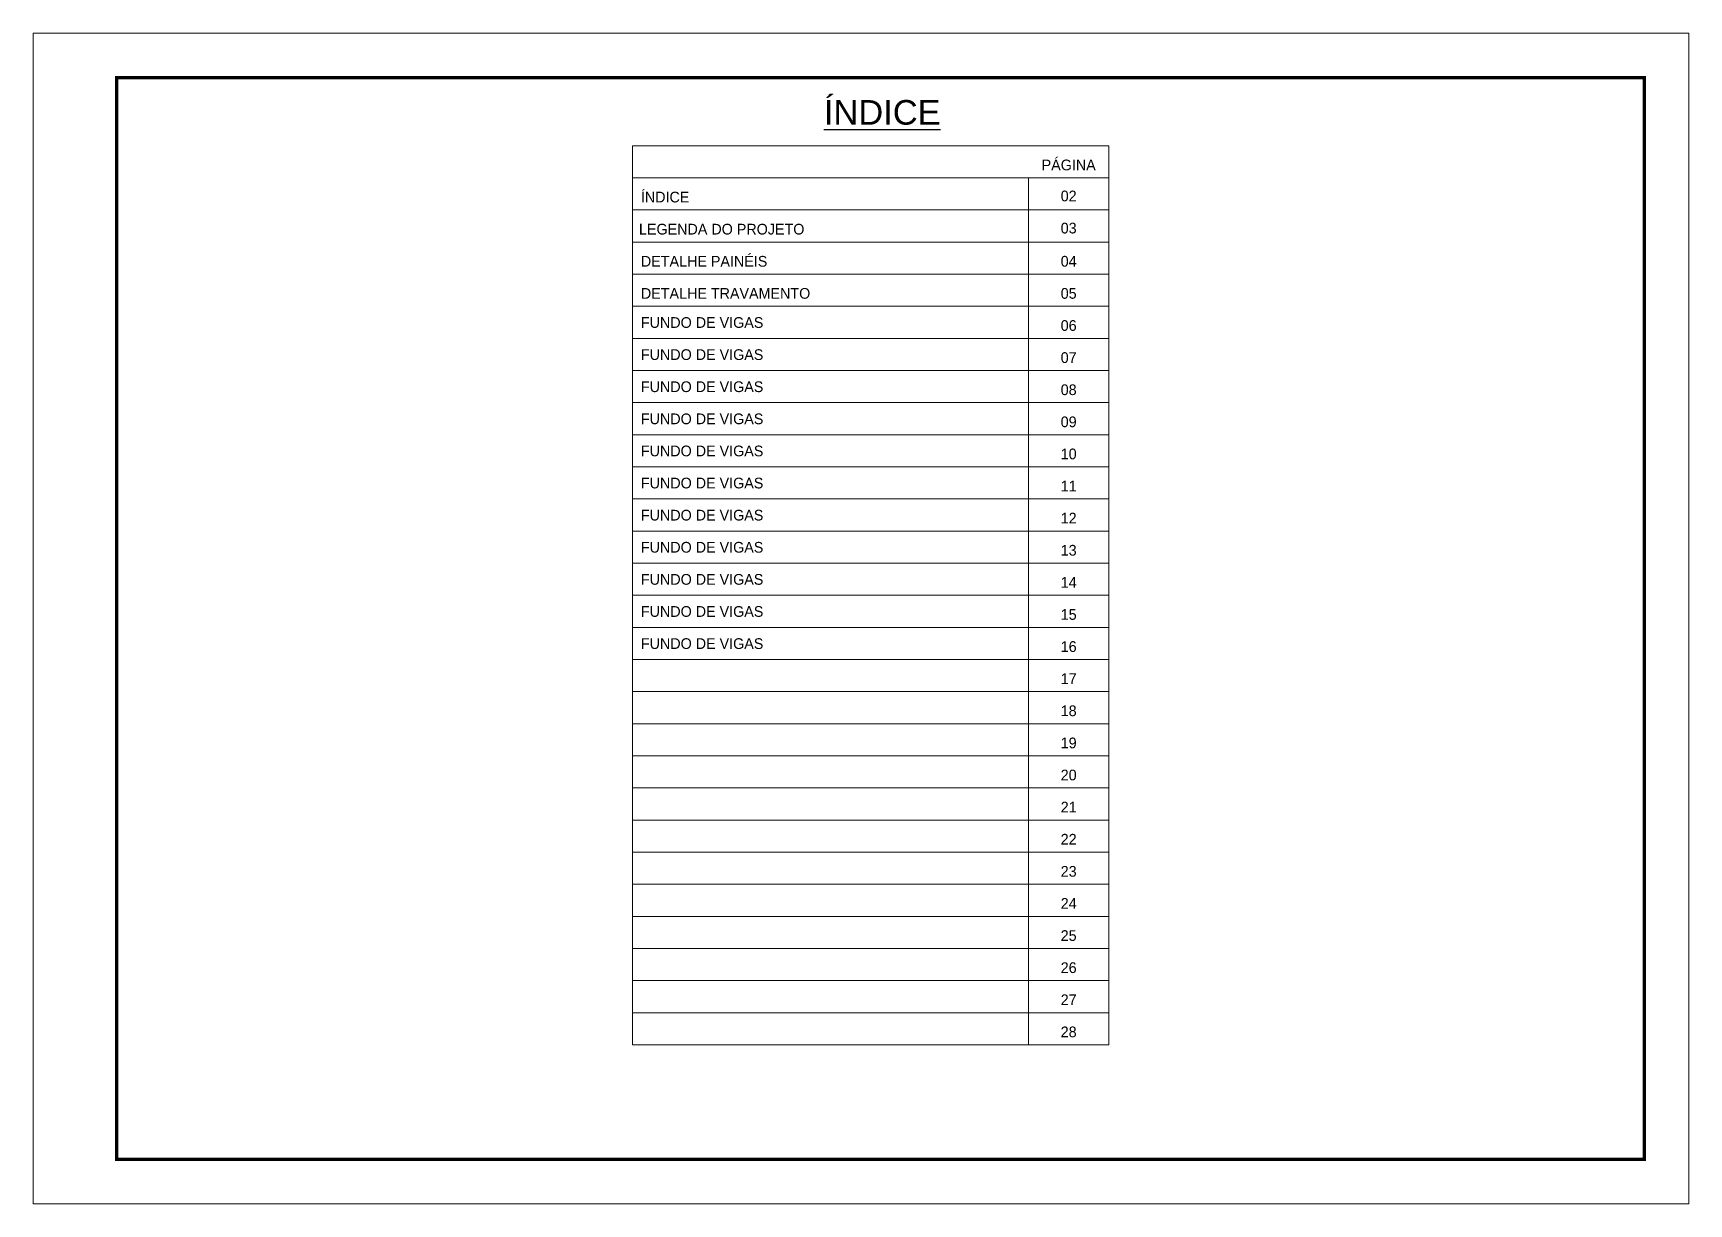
# Model space of a CAD drawing. Extents: x 3090 to 9343, y 762 to 5258.
# Drawn here: x 4675 to 6160, y 4208 to 5258 of the extents above; entities that cross this region are included whole.
import ezdxf
from ezdxf.enums import TextEntityAlignment as Align

# ---------------------------------------------------------------- set-up
doc = ezdxf.new("R2010")
doc.units = 0
doc.layers.add('CARIMBO', color=255, linetype='Continuous', lineweight=9)
doc.layers.add('Folhas', color=255, linetype='Continuous', lineweight=9)
doc.styles.add('ARIAL', font='arial.ttf')
doc.styles.add('Tecnologia', font='')
doc.styles.get('Tecnologia').set_extended_font_data('Forgotten Futurist')

msp = doc.modelspace()

# ---------------------------------------------------------------- texts
at = {"color": 0, "linetype": 'Continuous', "ltscale": 5, "style": 'ARIAL'}
msp.add_text('%%UÍNDICE', height=22.118, dxfattribs=at).set_placement((5436.51, 5175.53), align=Align.CENTER)
at = {"layer": 'CARIMBO', "style": 'Tecnologia'}
for s, p in [('PÁGINA', (5603.69, 5134.64)), ('02', (5603.69, 5106.81)), ('03', (5603.69, 5078.01)), ('04', (5603.69, 5048.25)), ('05', (5603.69, 5019.45)), ('06', (5603.69, 4990.66)), ('07', (5603.69, 4961.86)), ('08', (5603.69, 4933.06)), ('09', (5603.69, 4904.27)), ('10', (5603.69, 4875.47)), ('11', (5603.69, 4846.68)), ('12', (5603.69, 4817.88)), ('13', (5603.69, 4789.08)), ('14', (5603.69, 4760.29)), ('15', (5603.69, 4731.49)), ('16', (5603.69, 4702.69)), ('17', (5603.69, 4673.9)), ('18', (5603.69, 4645.1)), ('19', (5603.69, 4616.31)), ('20', (5603.69, 4587.51)), ('21', (5603.69, 4558.71)), ('22', (5603.69, 4529.92)), ('23', (5603.69, 4501.12)), ('24', (5603.69, 4472.33)), ('25', (5603.69, 4443.53)), ('26', (5603.69, 4414.73)), ('27', (5603.69, 4385.94)), ('28', (5603.69, 4357.14))]:
    msp.add_text(s, height=9.599, dxfattribs=at).set_placement(p, align=Align.CENTER)
for s, height, p in [('ÍNDICE', 9.599, (5220.02, 5105.84)), ('LEGENDA DO PROJETO', 9.5987, (5218.32, 5077.05)), ('DETALHE PAINÉIS', 9.5987, (5220.02, 5048.25)), ('DETALHE TRAVAMENTO', 9.5987, (5220.02, 5019.45)), ('FUNDO DE VIGAS', 9.5987, (5220.02, 4993.33)), ('FUNDO DE VIGAS', 9.5987, (5220.02, 4964.54)), ('FUNDO DE VIGAS', 9.5987, (5220.02, 4935.74)), ('FUNDO DE VIGAS', 9.5987, (5220.02, 4906.94)), ('FUNDO DE VIGAS', 9.5987, (5220.02, 4878.15)), ('FUNDO DE VIGAS', 9.5987, (5220.02, 4849.35)), ('FUNDO DE VIGAS', 9.5987, (5220.02, 4820.56)), ('FUNDO DE VIGAS', 9.5987, (5220.02, 4791.76)), ('FUNDO DE VIGAS', 9.5987, (5220.02, 4762.96)), ('FUNDO DE VIGAS', 9.5987, (5220.02, 4734.17)), ('FUNDO DE VIGAS', 9.5987, (5220.02, 4705.37))]:
    msp.add_text(s, height=height, dxfattribs=at).set_placement(p)

# ---------------------------------------------------------------- linework, layer by layer
at = {"layer": 'CARIMBO'}
for p, q in [((5212.53, 5156.63), (5639.6, 5156.63)), ((5212.53, 5156.63), (5639.6, 5156.63)), ((5212.53, 5156.63), (5212.53, 4350.33)), ((5639.6, 5156.63), (5639.6, 4350.33)), ((5212.53, 5127.83), (5639.6, 5127.83)), ((5212.53, 5127.83), (5639.6, 5127.83)), ((5212.53, 5127.83), (5639.6, 5127.83)), ((5567.78, 5127.83), (5567.78, 4350.33)), ((5212.53, 5099.04), (5639.6, 5099.04)), ((5212.53, 5070.24), (5639.6, 5070.24)), ((5212.53, 5041.44), (5639.6, 5041.44)), ((5212.53, 5012.65), (5639.6, 5012.65)), ((5212.53, 4983.85), (5639.6, 4983.85)), ((5212.53, 4955.05), (5639.6, 4955.05)), ((5212.53, 4926.26), (5639.6, 4926.26)), ((5212.53, 4897.46), (5639.6, 4897.46)), ((5212.53, 4868.67), (5639.6, 4868.67)), ((5212.53, 4839.87), (5639.6, 4839.87)), ((5212.53, 4811.07), (5639.6, 4811.07)), ((5212.53, 4782.28), (5639.6, 4782.28)), ((5212.53, 4753.48), (5639.6, 4753.48)), ((5212.53, 4724.68), (5639.6, 4724.68)), ((5212.53, 4695.89), (5639.6, 4695.89)), ((5212.53, 4667.09), (5639.6, 4667.09)), ((5212.53, 4638.3), (5639.6, 4638.3)), ((5212.53, 4609.5), (5639.6, 4609.5)), ((5212.53, 4580.7), (5639.6, 4580.7)), ((5212.53, 4551.91), (5639.6, 4551.91)), ((5212.53, 4523.11), (5639.6, 4523.11)), ((5212.53, 4494.31), (5639.6, 4494.31)), ((5212.53, 4465.52), (5639.6, 4465.52)), ((5212.53, 4436.72), (5639.6, 4436.72)), ((5212.53, 4407.93), (5639.6, 4407.93)), ((5212.53, 4379.13), (5639.6, 4379.13)), ((5212.53, 4350.33), (5639.6, 4350.33))]:
    msp.add_line(p, q, dxfattribs=at)
at = {"layer": 'Folhas'}
msp.add_lwpolyline([(4674.93, 4207.68), (6159.93, 4207.68), (6159.93, 5257.68), (4674.93, 5257.68)], close=True, dxfattribs=at)
at = {"layer": 'Folhas', "color": 30, "const_width": 3}
msp.add_lwpolyline([(4749.93, 4247.68), (6119.93, 4247.68), (6119.93, 5217.68), (4749.93, 5217.68)], close=True, dxfattribs=at)

msp.set_redraw_order([(e.dxf.handle, doc.entitydb.next_handle()) for e in msp.query("TEXT MTEXT ATTDEF DIMENSION ARC_DIMENSION")])  # texts and dimensions are drawn at this point

doc.saveas('drawing.dxf')
